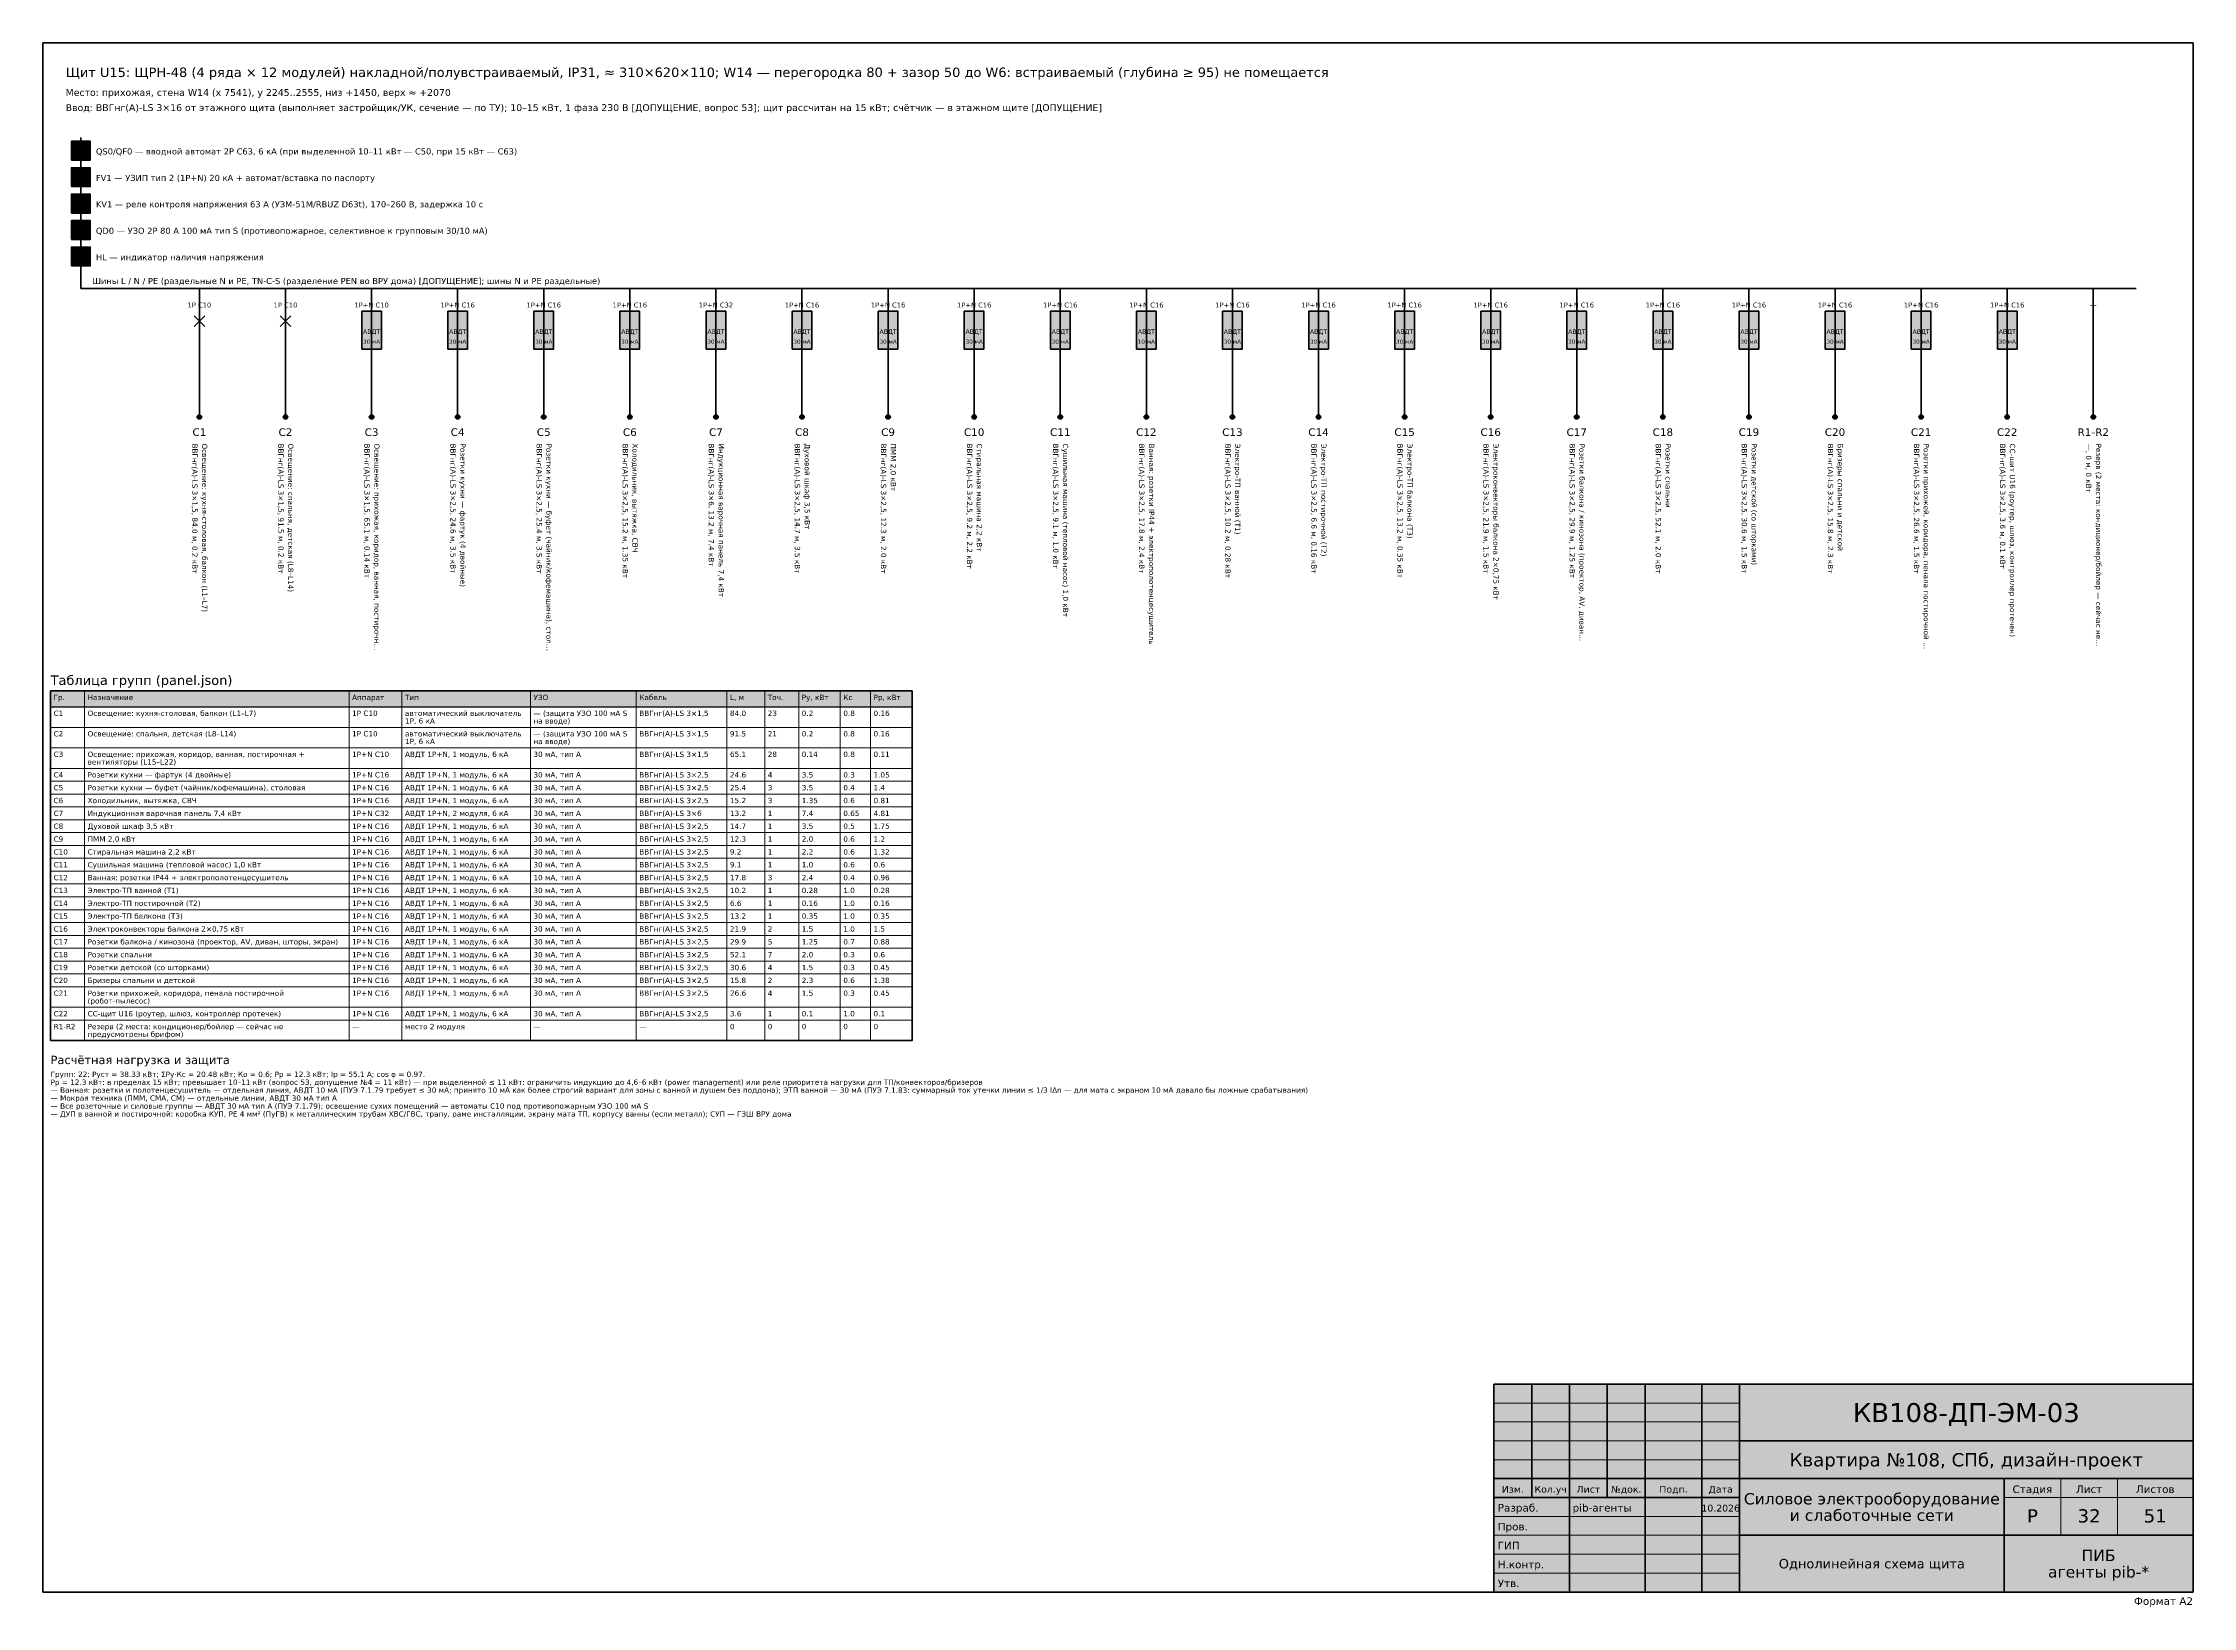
# Model space of a CAD drawing. Header units: millimetres. Extents: x 20 to 589, y 1 to 415.
import ezdxf
from ezdxf.enums import TextEntityAlignment as Align

# ---------------------------------------------------------------- set-up
doc = ezdxf.new("R2010")
doc.units = ezdxf.units.MM
doc.layers.add('FRAME', color=7, linetype='CONTINUOUS')
doc.layers.add('TEXT', color=7, linetype='CONTINUOUS')
doc.styles.add('GOST', font='DejaVuSans.ttf')

msp = doc.modelspace()

# ---------------------------------------------------------------- hatches: boundary and pattern name
at = {"layer": 'FRAME', "true_color": 0xffffff}
h = msp.add_hatch(color=7, dxfattribs=at)
h.dxf.hatch_style = 1
h.paths.add_polyline_path([(404, 5), (589, 5), (589, 60), (404, 60)])
at = {"layer": 'TEXT', "true_color": 0xffffff}
h = msp.add_hatch(color=7, dxfattribs=at)
h.dxf.hatch_style = 1
h.paths.add_polyline_path([(27.5, 384), (32.5, 384), (32.5, 389), (27.5, 389)])
h = msp.add_hatch(color=7, dxfattribs=at)
h.dxf.hatch_style = 1
h.paths.add_polyline_path([(27.5, 377), (32.5, 377), (32.5, 382), (27.5, 382)])
h = msp.add_hatch(color=7, dxfattribs=at)
h.dxf.hatch_style = 1
h.paths.add_polyline_path([(27.5, 370), (32.5, 370), (32.5, 375), (27.5, 375)])
h = msp.add_hatch(color=7, dxfattribs=at)
h.dxf.hatch_style = 1
h.paths.add_polyline_path([(27.5, 363), (32.5, 363), (32.5, 368), (27.5, 368)])
h = msp.add_hatch(color=7, dxfattribs=at)
h.dxf.hatch_style = 1
h.paths.add_polyline_path([(27.5, 356), (32.5, 356), (32.5, 361), (27.5, 361)])
h = msp.add_hatch(color=7, dxfattribs=at)
h.dxf.hatch_style = 1
h.paths.add_polyline_path([(104.36, 334), (109.56, 334), (109.56, 344), (104.36, 344)])
h = msp.add_hatch(color=7, dxfattribs=at)
h.dxf.hatch_style = 1
h.paths.add_polyline_path([(127.14, 334), (132.34, 334), (132.34, 344), (127.14, 344)])
h = msp.add_hatch(color=7, dxfattribs=at)
h.dxf.hatch_style = 1
h.paths.add_polyline_path([(149.92, 334), (155.12, 334), (155.12, 344), (149.92, 344)])
h = msp.add_hatch(color=7, dxfattribs=at)
h.dxf.hatch_style = 1
h.paths.add_polyline_path([(172.7, 334), (177.9, 334), (177.9, 344), (172.7, 344)])
h = msp.add_hatch(color=7, dxfattribs=at)
h.dxf.hatch_style = 1
h.paths.add_polyline_path([(195.49, 334), (200.69, 334), (200.69, 344), (195.49, 344)])
h = msp.add_hatch(color=7, dxfattribs=at)
h.dxf.hatch_style = 1
h.paths.add_polyline_path([(218.27, 334), (223.47, 334), (223.47, 344), (218.27, 344)])
h = msp.add_hatch(color=7, dxfattribs=at)
h.dxf.hatch_style = 1
h.paths.add_polyline_path([(241.05, 334), (246.25, 334), (246.25, 344), (241.05, 344)])
h = msp.add_hatch(color=7, dxfattribs=at)
h.dxf.hatch_style = 1
h.paths.add_polyline_path([(263.83, 334), (269.03, 334), (269.03, 344), (263.83, 344)])
h = msp.add_hatch(color=7, dxfattribs=at)
h.dxf.hatch_style = 1
h.paths.add_polyline_path([(286.62, 334), (291.82, 334), (291.82, 344), (286.62, 344)])
h = msp.add_hatch(color=7, dxfattribs=at)
h.dxf.hatch_style = 1
h.paths.add_polyline_path([(309.4, 334), (314.6, 334), (314.6, 344), (309.4, 344)])
h = msp.add_hatch(color=7, dxfattribs=at)
h.dxf.hatch_style = 1
h.paths.add_polyline_path([(332.18, 334), (337.38, 334), (337.38, 344), (332.18, 344)])
h = msp.add_hatch(color=7, dxfattribs=at)
h.dxf.hatch_style = 1
h.paths.add_polyline_path([(354.97, 334), (360.17, 334), (360.17, 344), (354.97, 344)])
h = msp.add_hatch(color=7, dxfattribs=at)
h.dxf.hatch_style = 1
h.paths.add_polyline_path([(377.75, 334), (382.95, 334), (382.95, 344), (377.75, 344)])
h = msp.add_hatch(color=7, dxfattribs=at)
h.dxf.hatch_style = 1
h.paths.add_polyline_path([(400.53, 334), (405.73, 334), (405.73, 344), (400.53, 344)])
h = msp.add_hatch(color=7, dxfattribs=at)
h.dxf.hatch_style = 1
h.paths.add_polyline_path([(423.31, 334), (428.51, 334), (428.51, 344), (423.31, 344)])
h = msp.add_hatch(color=7, dxfattribs=at)
h.dxf.hatch_style = 1
h.paths.add_polyline_path([(446.1, 334), (451.3, 334), (451.3, 344), (446.1, 344)])
h = msp.add_hatch(color=7, dxfattribs=at)
h.dxf.hatch_style = 1
h.paths.add_polyline_path([(468.88, 334), (474.08, 334), (474.08, 344), (468.88, 344)])
h = msp.add_hatch(color=7, dxfattribs=at)
h.dxf.hatch_style = 1
h.paths.add_polyline_path([(491.66, 334), (496.86, 334), (496.86, 344), (491.66, 344)])
h = msp.add_hatch(color=7, dxfattribs=at)
h.dxf.hatch_style = 1
h.paths.add_polyline_path([(514.44, 334), (519.64, 334), (519.64, 344), (514.44, 344)])
h = msp.add_hatch(color=7, dxfattribs=at)
h.dxf.hatch_style = 1
h.paths.add_polyline_path([(537.23, 334), (542.43, 334), (542.43, 344), (537.23, 344)])
at = {"layer": 'TEXT'}
h = msp.add_hatch(color=7, dxfattribs=at)
h.dxf.hatch_style = 1
edge = h.paths.add_edge_path()
edge.add_arc((61.39, 316), 0.6, 0, 360)
h = msp.add_hatch(color=7, dxfattribs=at)
h.dxf.hatch_style = 1
edge = h.paths.add_edge_path()
edge.add_arc((84.17, 316), 0.6, 0, 360)
h = msp.add_hatch(color=7, dxfattribs=at)
h.dxf.hatch_style = 1
edge = h.paths.add_edge_path()
edge.add_arc((106.96, 316), 0.6, 0, 360)
h = msp.add_hatch(color=7, dxfattribs=at)
h.dxf.hatch_style = 1
edge = h.paths.add_edge_path()
edge.add_arc((129.74, 316), 0.6, 0, 360)
h = msp.add_hatch(color=7, dxfattribs=at)
h.dxf.hatch_style = 1
edge = h.paths.add_edge_path()
edge.add_arc((152.52, 316), 0.6, 0, 360)
h = msp.add_hatch(color=7, dxfattribs=at)
h.dxf.hatch_style = 1
edge = h.paths.add_edge_path()
edge.add_arc((175.3, 316), 0.6, 0, 360)
h = msp.add_hatch(color=7, dxfattribs=at)
h.dxf.hatch_style = 1
edge = h.paths.add_edge_path()
edge.add_arc((198.09, 316), 0.6, 0, 360)
h = msp.add_hatch(color=7, dxfattribs=at)
h.dxf.hatch_style = 1
edge = h.paths.add_edge_path()
edge.add_arc((220.87, 316), 0.6, 0, 360)
h = msp.add_hatch(color=7, dxfattribs=at)
h.dxf.hatch_style = 1
edge = h.paths.add_edge_path()
edge.add_arc((243.65, 316), 0.6, 0, 360)
h = msp.add_hatch(color=7, dxfattribs=at)
h.dxf.hatch_style = 1
edge = h.paths.add_edge_path()
edge.add_arc((266.43, 316), 0.6, 0, 360)
h = msp.add_hatch(color=7, dxfattribs=at)
h.dxf.hatch_style = 1
edge = h.paths.add_edge_path()
edge.add_arc((289.22, 316), 0.6, 0, 360)
h = msp.add_hatch(color=7, dxfattribs=at)
h.dxf.hatch_style = 1
edge = h.paths.add_edge_path()
edge.add_arc((312, 316), 0.6, 0, 360)
h = msp.add_hatch(color=7, dxfattribs=at)
h.dxf.hatch_style = 1
edge = h.paths.add_edge_path()
edge.add_arc((334.78, 316), 0.6, 0, 360)
h = msp.add_hatch(color=7, dxfattribs=at)
h.dxf.hatch_style = 1
edge = h.paths.add_edge_path()
edge.add_arc((357.57, 316), 0.6, 0, 360)
h = msp.add_hatch(color=7, dxfattribs=at)
h.dxf.hatch_style = 1
edge = h.paths.add_edge_path()
edge.add_arc((380.35, 316), 0.6, 0, 360)
h = msp.add_hatch(color=7, dxfattribs=at)
h.dxf.hatch_style = 1
edge = h.paths.add_edge_path()
edge.add_arc((403.13, 316), 0.6, 0, 360)
h = msp.add_hatch(color=7, dxfattribs=at)
h.dxf.hatch_style = 1
edge = h.paths.add_edge_path()
edge.add_arc((425.91, 316), 0.6, 0, 360)
h = msp.add_hatch(color=7, dxfattribs=at)
h.dxf.hatch_style = 1
edge = h.paths.add_edge_path()
edge.add_arc((448.7, 316), 0.6, 0, 360)
h = msp.add_hatch(color=7, dxfattribs=at)
h.dxf.hatch_style = 1
edge = h.paths.add_edge_path()
edge.add_arc((471.48, 316), 0.6, 0, 360)
h = msp.add_hatch(color=7, dxfattribs=at)
h.dxf.hatch_style = 1
edge = h.paths.add_edge_path()
edge.add_arc((494.26, 316), 0.6, 0, 360)
h = msp.add_hatch(color=7, dxfattribs=at)
h.dxf.hatch_style = 1
edge = h.paths.add_edge_path()
edge.add_arc((517.04, 316), 0.6, 0, 360)
h = msp.add_hatch(color=7, dxfattribs=at)
h.dxf.hatch_style = 1
edge = h.paths.add_edge_path()
edge.add_arc((539.83, 316), 0.6, 0, 360)
h = msp.add_hatch(color=7, dxfattribs=at)
h.dxf.hatch_style = 1
edge = h.paths.add_edge_path()
edge.add_arc((562.61, 316), 0.6, 0, 360)
at = {"layer": 'TEXT', "true_color": 0xe6e6e6}
h = msp.add_hatch(color=7, dxfattribs=at)
h.dxf.hatch_style = 1
h.paths.add_polyline_path([(22, 239.29), (250, 239.29), (250, 243.49), (22, 243.49)])

# ---------------------------------------------------------------- linework, layer by layer
at = {"layer": 'FRAME', "color": 7, "lineweight": 50}
for points in [[(20, 5), (589, 5), (589, 415), (20, 415)], [(404, 5), (589, 5), (589, 60), (404, 60)]]:
    msp.add_lwpolyline(points, close=True, dxfattribs=at)
for points in [[(414, 30), (414, 60)], [(424, 5), (424, 60)], [(434, 30), (434, 60)], [(444, 5), (444, 60)], [(459, 5), (459, 60)], [(469, 5), (469, 60)], [(469, 45), (589, 45)], [(404, 35), (469, 35)], [(469, 35), (589, 35)], [(539, 5), (539, 35)], [(404, 30), (469, 30)], [(469, 20), (589, 20)]]:
    msp.add_lwpolyline(points, dxfattribs=at)
at = {"layer": 'FRAME', "color": 7, "lineweight": 20}
for points in [[(404, 55), (469, 55)], [(404, 50), (469, 50)], [(404, 45), (469, 45)], [(404, 40), (469, 40)], [(554, 20), (554, 35)], [(569, 20), (569, 35)], [(539, 30), (589, 30)], [(404, 25), (469, 25)], [(404, 20), (469, 20)], [(404, 15), (469, 15)], [(404, 10), (469, 10)]]:
    msp.add_lwpolyline(points, dxfattribs=at)
at = {"layer": 'TEXT', "color": 7, "lineweight": 35}
for points in [[(27.5, 384), (32.5, 384), (32.5, 389), (27.5, 389)], [(27.5, 377), (32.5, 377), (32.5, 382), (27.5, 382)], [(27.5, 370), (32.5, 370), (32.5, 375), (27.5, 375)], [(27.5, 363), (32.5, 363), (32.5, 368), (27.5, 368)], [(27.5, 356), (32.5, 356), (32.5, 361), (27.5, 361)], [(104.36, 334), (109.56, 334), (109.56, 344), (104.36, 344)], [(127.14, 334), (132.34, 334), (132.34, 344), (127.14, 344)], [(149.92, 334), (155.12, 334), (155.12, 344), (149.92, 344)], [(172.7, 334), (177.9, 334), (177.9, 344), (172.7, 344)], [(195.49, 334), (200.69, 334), (200.69, 344), (195.49, 344)], [(218.27, 334), (223.47, 334), (223.47, 344), (218.27, 344)], [(241.05, 334), (246.25, 334), (246.25, 344), (241.05, 344)], [(263.83, 334), (269.03, 334), (269.03, 344), (263.83, 344)], [(286.62, 334), (291.82, 334), (291.82, 344), (286.62, 344)], [(309.4, 334), (314.6, 334), (314.6, 344), (309.4, 344)], [(332.18, 334), (337.38, 334), (337.38, 344), (332.18, 344)], [(354.97, 334), (360.17, 334), (360.17, 344), (354.97, 344)], [(377.75, 334), (382.95, 334), (382.95, 344), (377.75, 344)], [(400.53, 334), (405.73, 334), (405.73, 344), (400.53, 344)], [(423.31, 334), (428.51, 334), (428.51, 344), (423.31, 344)], [(446.1, 334), (451.3, 334), (451.3, 344), (446.1, 344)], [(468.88, 334), (474.08, 334), (474.08, 344), (468.88, 344)], [(491.66, 334), (496.86, 334), (496.86, 344), (491.66, 344)], [(514.44, 334), (519.64, 334), (519.64, 344), (514.44, 344)], [(537.23, 334), (542.43, 334), (542.43, 344), (537.23, 344)], [(22, 150.94), (250, 150.94), (250, 243.49), (22, 243.49)]]:
    msp.add_lwpolyline(points, close=True, dxfattribs=at)
at = {"layer": 'TEXT', "color": 7, "lineweight": 50}
msp.add_lwpolyline([(30, 390), (30, 350)], dxfattribs=at)
at = {"layer": 'TEXT', "color": 7, "lineweight": 90}
msp.add_lwpolyline([(30, 350), (574, 350)], dxfattribs=at)
at = {"layer": 'TEXT', "color": 7, "lineweight": 35}
for points in [[(61.39, 350), (61.39, 316)], [(84.17, 350), (84.17, 316)], [(106.96, 350), (106.96, 316)], [(129.74, 350), (129.74, 316)], [(152.52, 350), (152.52, 316)], [(175.3, 350), (175.3, 316)], [(198.09, 350), (198.09, 316)], [(220.87, 350), (220.87, 316)], [(243.65, 350), (243.65, 316)], [(266.43, 350), (266.43, 316)], [(289.22, 350), (289.22, 316)], [(312, 350), (312, 316)], [(334.78, 350), (334.78, 316)], [(357.57, 350), (357.57, 316)], [(380.35, 350), (380.35, 316)], [(403.13, 350), (403.13, 316)], [(425.91, 350), (425.91, 316)], [(448.7, 350), (448.7, 316)], [(471.48, 350), (471.48, 316)], [(494.26, 350), (494.26, 316)], [(517.04, 350), (517.04, 316)], [(539.83, 350), (539.83, 316)], [(562.61, 350), (562.61, 316)], [(59.99, 340), (62.79, 342.8)], [(59.99, 342.8), (62.79, 340)], [(82.77, 340), (85.57, 342.8)], [(82.77, 342.8), (85.57, 340)]]:
    msp.add_lwpolyline(points, dxfattribs=at)
at = {"layer": 'TEXT', "color": 7, "lineweight": 25}
msp.add_lwpolyline([(22, 239.29), (250, 239.29), (250, 243.49), (22, 243.49)], close=True, dxfattribs=at)
at = {"layer": 'TEXT', "color": 7, "lineweight": 15}
for points in [[(22, 243.49), (22, 239.29)], [(22, 239.29), (22, 233.86)], [(31, 243.49), (31, 239.29)], [(31, 239.29), (31, 233.86)], [(101, 243.49), (101, 239.29)], [(101, 239.29), (101, 233.86)], [(115, 243.49), (115, 239.29)], [(115, 239.29), (115, 233.86)], [(149, 243.49), (149, 239.29)], [(149, 239.29), (149, 233.86)], [(177, 243.49), (177, 239.29)], [(177, 239.29), (177, 233.86)], [(201, 243.49), (201, 239.29)], [(201, 239.29), (201, 233.86)], [(211, 243.49), (211, 239.29)], [(211, 239.29), (211, 233.86)], [(220, 243.49), (220, 239.29)], [(220, 239.29), (220, 233.86)], [(231, 243.49), (231, 239.29)], [(231, 239.29), (231, 233.86)], [(239, 243.49), (239, 239.29)], [(239, 239.29), (239, 233.86)], [(250, 243.49), (250, 239.29)], [(250, 239.29), (250, 233.86)], [(22, 233.86), (22, 228.43)], [(31, 233.86), (31, 228.43)], [(101, 233.86), (101, 228.43)], [(115, 233.86), (115, 228.43)], [(149, 233.86), (149, 228.43)], [(177, 233.86), (177, 228.43)], [(201, 233.86), (201, 228.43)], [(211, 233.86), (211, 228.43)], [(220, 233.86), (220, 228.43)], [(231, 233.86), (231, 228.43)], [(239, 233.86), (239, 228.43)], [(250, 233.86), (250, 228.43)], [(22, 228.43), (22, 223)], [(31, 228.43), (31, 223)], [(101, 228.43), (101, 223)], [(115, 228.43), (115, 223)], [(149, 228.43), (149, 223)], [(177, 228.43), (177, 223)], [(201, 228.43), (201, 223)], [(211, 228.43), (211, 223)], [(220, 228.43), (220, 223)], [(231, 228.43), (231, 223)], [(239, 228.43), (239, 223)], [(250, 228.43), (250, 223)], [(22, 223), (22, 219.6)], [(31, 223), (31, 219.6)], [(101, 223), (101, 219.6)], [(115, 223), (115, 219.6)], [(149, 223), (149, 219.6)], [(177, 223), (177, 219.6)], [(201, 223), (201, 219.6)], [(211, 223), (211, 219.6)], [(220, 223), (220, 219.6)], [(231, 223), (231, 219.6)], [(239, 223), (239, 219.6)], [(250, 223), (250, 219.6)], [(22, 219.6), (22, 216.2)], [(31, 219.6), (31, 216.2)], [(101, 219.6), (101, 216.2)], [(115, 219.6), (115, 216.2)], [(149, 219.6), (149, 216.2)], [(177, 219.6), (177, 216.2)], [(201, 219.6), (201, 216.2)], [(211, 219.6), (211, 216.2)], [(220, 219.6), (220, 216.2)], [(231, 219.6), (231, 216.2)], [(239, 219.6), (239, 216.2)], [(250, 219.6), (250, 216.2)], [(22, 216.2), (22, 212.8)], [(22, 212.8), (22, 209.4)], [(31, 216.2), (31, 212.8)], [(31, 212.8), (31, 209.4)], [(101, 216.2), (101, 212.8)], [(101, 212.8), (101, 209.4)], [(115, 216.2), (115, 212.8)], [(115, 212.8), (115, 209.4)], [(149, 216.2), (149, 212.8)], [(149, 212.8), (149, 209.4)], [(177, 216.2), (177, 212.8)], [(177, 212.8), (177, 209.4)], [(201, 216.2), (201, 212.8)], [(201, 212.8), (201, 209.4)], [(211, 216.2), (211, 212.8)], [(211, 212.8), (211, 209.4)], [(220, 216.2), (220, 212.8)], [(220, 212.8), (220, 209.4)], [(231, 216.2), (231, 212.8)], [(231, 212.8), (231, 209.4)], [(239, 216.2), (239, 212.8)], [(239, 212.8), (239, 209.4)], [(250, 216.2), (250, 212.8)], [(250, 212.8), (250, 209.4)], [(22, 209.4), (22, 206)], [(22, 206), (22, 202.6)], [(31, 209.4), (31, 206)], [(31, 206), (31, 202.6)], [(101, 209.4), (101, 206)], [(101, 206), (101, 202.6)], [(115, 209.4), (115, 206)], [(115, 206), (115, 202.6)], [(149, 209.4), (149, 206)], [(149, 206), (149, 202.6)], [(177, 209.4), (177, 206)], [(177, 206), (177, 202.6)], [(201, 209.4), (201, 206)], [(201, 206), (201, 202.6)], [(211, 209.4), (211, 206)], [(211, 206), (211, 202.6)], [(220, 209.4), (220, 206)], [(220, 206), (220, 202.6)], [(231, 209.4), (231, 206)], [(231, 206), (231, 202.6)], [(239, 209.4), (239, 206)], [(239, 206), (239, 202.6)], [(250, 209.4), (250, 206)], [(250, 206), (250, 202.6)], [(22, 202.6), (22, 199.2)], [(22, 199.2), (22, 195.8)], [(31, 202.6), (31, 199.2)], [(31, 199.2), (31, 195.8)], [(101, 202.6), (101, 199.2)], [(101, 199.2), (101, 195.8)], [(115, 202.6), (115, 199.2)], [(115, 199.2), (115, 195.8)], [(149, 202.6), (149, 199.2)], [(149, 199.2), (149, 195.8)], [(177, 202.6), (177, 199.2)], [(177, 199.2), (177, 195.8)], [(201, 202.6), (201, 199.2)], [(201, 199.2), (201, 195.8)], [(211, 202.6), (211, 199.2)], [(211, 199.2), (211, 195.8)], [(220, 202.6), (220, 199.2)], [(220, 199.2), (220, 195.8)], [(231, 202.6), (231, 199.2)], [(231, 199.2), (231, 195.8)], [(239, 202.6), (239, 199.2)], [(239, 199.2), (239, 195.8)], [(250, 202.6), (250, 199.2)], [(250, 199.2), (250, 195.8)], [(22, 195.8), (22, 192.4)], [(31, 195.8), (31, 192.4)], [(101, 195.8), (101, 192.4)], [(115, 195.8), (115, 192.4)], [(149, 195.8), (149, 192.4)], [(177, 195.8), (177, 192.4)], [(201, 195.8), (201, 192.4)], [(211, 195.8), (211, 192.4)], [(220, 195.8), (220, 192.4)], [(231, 195.8), (231, 192.4)], [(239, 195.8), (239, 192.4)], [(250, 195.8), (250, 192.4)], [(22, 192.4), (22, 189)], [(22, 189), (22, 185.6)], [(31, 192.4), (31, 189)], [(31, 189), (31, 185.6)], [(101, 192.4), (101, 189)], [(101, 189), (101, 185.6)], [(115, 192.4), (115, 189)], [(115, 189), (115, 185.6)], [(149, 192.4), (149, 189)], [(149, 189), (149, 185.6)], [(177, 192.4), (177, 189)], [(177, 189), (177, 185.6)], [(201, 192.4), (201, 189)], [(201, 189), (201, 185.6)], [(211, 192.4), (211, 189)], [(211, 189), (211, 185.6)], [(220, 192.4), (220, 189)], [(220, 189), (220, 185.6)], [(231, 192.4), (231, 189)], [(231, 189), (231, 185.6)], [(239, 192.4), (239, 189)], [(239, 189), (239, 185.6)], [(250, 192.4), (250, 189)], [(250, 189), (250, 185.6)], [(22, 185.6), (22, 182.2)], [(22, 182.2), (22, 178.8)], [(31, 185.6), (31, 182.2)], [(31, 182.2), (31, 178.8)], [(101, 185.6), (101, 182.2)], [(101, 182.2), (101, 178.8)], [(115, 185.6), (115, 182.2)], [(115, 182.2), (115, 178.8)], [(149, 185.6), (149, 182.2)], [(149, 182.2), (149, 178.8)], [(177, 185.6), (177, 182.2)], [(177, 182.2), (177, 178.8)], [(201, 185.6), (201, 182.2)], [(201, 182.2), (201, 178.8)], [(211, 185.6), (211, 182.2)], [(211, 182.2), (211, 178.8)], [(220, 185.6), (220, 182.2)], [(220, 182.2), (220, 178.8)], [(231, 185.6), (231, 182.2)], [(231, 182.2), (231, 178.8)], [(239, 185.6), (239, 182.2)], [(239, 182.2), (239, 178.8)], [(250, 185.6), (250, 182.2)], [(250, 182.2), (250, 178.8)], [(22, 178.8), (22, 175.4)], [(31, 178.8), (31, 175.4)], [(101, 178.8), (101, 175.4)], [(115, 178.8), (115, 175.4)], [(149, 178.8), (149, 175.4)], [(177, 178.8), (177, 175.4)], [(201, 178.8), (201, 175.4)], [(211, 178.8), (211, 175.4)], [(220, 178.8), (220, 175.4)], [(231, 178.8), (231, 175.4)], [(239, 178.8), (239, 175.4)], [(250, 178.8), (250, 175.4)], [(22, 175.4), (22, 172)], [(22, 172), (22, 168.6)], [(31, 175.4), (31, 172)], [(31, 172), (31, 168.6)], [(101, 175.4), (101, 172)], [(101, 172), (101, 168.6)], [(115, 175.4), (115, 172)], [(115, 172), (115, 168.6)], [(149, 175.4), (149, 172)], [(149, 172), (149, 168.6)], [(177, 175.4), (177, 172)], [(177, 172), (177, 168.6)], [(201, 175.4), (201, 172)], [(201, 172), (201, 168.6)], [(211, 175.4), (211, 172)], [(211, 172), (211, 168.6)], [(220, 175.4), (220, 172)], [(220, 172), (220, 168.6)], [(231, 175.4), (231, 172)], [(231, 172), (231, 168.6)], [(239, 175.4), (239, 172)], [(239, 172), (239, 168.6)], [(250, 175.4), (250, 172)], [(250, 172), (250, 168.6)], [(22, 168.6), (22, 165.2)], [(22, 165.2), (22, 159.77)], [(31, 168.6), (31, 165.2)], [(31, 165.2), (31, 159.77)], [(101, 168.6), (101, 165.2)], [(101, 165.2), (101, 159.77)], [(115, 168.6), (115, 165.2)], [(115, 165.2), (115, 159.77)], [(149, 168.6), (149, 165.2)], [(149, 165.2), (149, 159.77)], [(177, 168.6), (177, 165.2)], [(177, 165.2), (177, 159.77)], [(201, 168.6), (201, 165.2)], [(201, 165.2), (201, 159.77)], [(211, 168.6), (211, 165.2)], [(211, 165.2), (211, 159.77)], [(220, 168.6), (220, 165.2)], [(220, 165.2), (220, 159.77)], [(231, 168.6), (231, 165.2)], [(231, 165.2), (231, 159.77)], [(239, 168.6), (239, 165.2)], [(239, 165.2), (239, 159.77)], [(250, 168.6), (250, 165.2)], [(250, 165.2), (250, 159.77)], [(22, 159.77), (22, 156.37)], [(31, 159.77), (31, 156.37)], [(101, 159.77), (101, 156.37)], [(115, 159.77), (115, 156.37)], [(149, 159.77), (149, 156.37)], [(177, 159.77), (177, 156.37)], [(201, 159.77), (201, 156.37)], [(211, 159.77), (211, 156.37)], [(220, 159.77), (220, 156.37)], [(231, 159.77), (231, 156.37)], [(239, 159.77), (239, 156.37)], [(250, 159.77), (250, 156.37)], [(22, 156.37), (22, 150.94)], [(31, 156.37), (31, 150.94)], [(101, 156.37), (101, 150.94)], [(115, 156.37), (115, 150.94)], [(149, 156.37), (149, 150.94)], [(177, 156.37), (177, 150.94)], [(201, 156.37), (201, 150.94)], [(211, 156.37), (211, 150.94)], [(220, 156.37), (220, 150.94)], [(231, 156.37), (231, 150.94)], [(239, 156.37), (239, 150.94)], [(250, 156.37), (250, 150.94)]]:
    msp.add_lwpolyline(points, dxfattribs=at)
for points in [[(22, 233.86), (250, 233.86), (250, 239.29), (22, 239.29)], [(22, 228.43), (250, 228.43), (250, 233.86), (22, 233.86)], [(22, 223), (250, 223), (250, 228.43), (22, 228.43)], [(22, 219.6), (250, 219.6), (250, 223), (22, 223)], [(22, 216.2), (250, 216.2), (250, 219.6), (22, 219.6)], [(22, 212.8), (250, 212.8), (250, 216.2), (22, 216.2)], [(22, 209.4), (250, 209.4), (250, 212.8), (22, 212.8)], [(22, 206), (250, 206), (250, 209.4), (22, 209.4)], [(22, 202.6), (250, 202.6), (250, 206), (22, 206)], [(22, 199.2), (250, 199.2), (250, 202.6), (22, 202.6)], [(22, 195.8), (250, 195.8), (250, 199.2), (22, 199.2)], [(22, 192.4), (250, 192.4), (250, 195.8), (22, 195.8)], [(22, 189), (250, 189), (250, 192.4), (22, 192.4)], [(22, 185.6), (250, 185.6), (250, 189), (22, 189)], [(22, 182.2), (250, 182.2), (250, 185.6), (22, 185.6)], [(22, 178.8), (250, 178.8), (250, 182.2), (22, 182.2)], [(22, 175.4), (250, 175.4), (250, 178.8), (22, 178.8)], [(22, 172), (250, 172), (250, 175.4), (22, 175.4)], [(22, 168.6), (250, 168.6), (250, 172), (22, 172)], [(22, 165.2), (250, 165.2), (250, 168.6), (22, 168.6)], [(22, 159.77), (250, 159.77), (250, 165.2), (22, 165.2)], [(22, 156.37), (250, 156.37), (250, 159.77), (22, 159.77)], [(22, 150.94), (250, 150.94), (250, 156.37), (22, 156.37)]]:
    msp.add_lwpolyline(points, close=True, dxfattribs=at)
at = {"layer": 'TEXT', "color": 7, "lineweight": 25}
for centre in [(61.39, 316), (84.17, 316), (106.96, 316), (129.74, 316), (152.52, 316), (175.3, 316), (198.09, 316), (220.87, 316), (243.65, 316), (266.43, 316), (289.22, 316), (312, 316), (334.78, 316), (357.57, 316), (380.35, 316), (403.13, 316), (425.91, 316), (448.7, 316), (471.48, 316), (494.26, 316), (517.04, 316), (539.83, 316), (562.61, 316)]:
    msp.add_circle(centre, 0.6, dxfattribs=at)

# ---------------------------------------------------------------- texts
at = {"layer": 'FRAME', "color": 7, "style": 'GOST'}
for s, height, p in [('КВ108-ДП-ЭМ-03', 5, (529, 50)), ('Квартира №108, СПб, дизайн-проект', 3.5, (529, 38.25)), ('Изм.', 1.8, (409, 31.3)), ('Кол.уч', 1.8, (419, 31.3)), ('Лист', 1.8, (429, 31.3)), ('№док.', 1.8, (439, 31.3)), ('Подп.', 1.8, (451.5, 31.3)), ('Дата', 1.8, (464, 31.3)), ('Силовое электрооборудование', 3, (504, 28.18)), ('Стадия', 2, (546.5, 31.2)), ('Лист', 2, (561.5, 31.2)), ('Листов', 2, (579, 31.2)), ('10.2026', 1.8, (464, 26.3)), ('и слаботочные сети', 3, (504, 23.83)), ('Р', 3.5, (546.5, 23.4)), ('32', 3.5, (561.5, 23.4)), ('51', 3.5, (579, 23.4)), ('Однолинейная схема щита', 2.5, (504, 11.25)), ('агенты pib-*', 3, (564, 8.83)), ('ПИБ', 3, (564, 13.18))]:
    msp.add_text(s, height=height, dxfattribs=at).set_placement(p, align=Align.CENTER)
for s, p in [('Разраб.', (405, 26.3)), ('Пров.', (405, 21.3)), ('pib-агенты', (424.8, 26.3)), ('ГИП', (405, 16.3)), ('Н.контр.', (405, 11.3)), ('Утв.', (405, 6.3))]:
    msp.add_text(s, height=2, dxfattribs=at).set_placement(p)
msp.add_text('Формат A2', height=2, dxfattribs=at).set_placement((589, 1.6), align=Align.RIGHT)
at = {"layer": 'TEXT', "color": 7, "style": 'GOST'}
for s, height, p in [('Щит U15: ЩРН-48 (4 ряда × 12 модулей) накладной/полувстраиваемый, IP31, ≈ 310×620×110; W14 — перегородка 80 + зазор 50 до W6: встраиваемый (глубина ≥ 95) не помещается', 2.5, (26, 406)), ('Место: прихожая, стена W14 (x 7541), y 2245..2555, низ +1450, верх ≈ +2070', 1.8, (26, 401)), ('Ввод: ВВГнг(А)-LS 3×16 от этажного щита (выполняет застройщик/УК, сечение — по ТУ); 10–15 кВт, 1 фаза 230 В [ДОПУЩЕНИЕ, вопрос 53]; щит рассчитан на 15 кВт; счётчик — в этажном щите [ДОПУЩЕНИЕ]', 1.8, (26, 397)), ('QS0/QF0 — вводной автомат 2P C63, 6 кА (при выделенной 10–11 кВт — C50, при 15 кВт — C63)', 1.6, (34, 385.5)), ('FV1 — УЗИП тип 2 (1P+N) 20 кА + автомат/вставка по паспорту', 1.6, (34, 378.5)), ('KV1 — реле контроля напряжения 63 А (УЗМ-51М/RBUZ D63t), 170–260 В, задержка 10 с', 1.6, (34, 371.5)), ('QD0 — УЗО 2P 80 А 100 мА тип S (противопожарное, селективное к групповым 30/10 мА)', 1.6, (34, 364.5)), ('HL — индикатор наличия напряжения', 1.6, (34, 357.5)), ('Шины L / N / PE (раздельные N и PE, TN-C-S (разделение PEN во ВРУ дома) [ДОПУЩЕНИЕ]; шины N и PE раздельные)', 1.6, (33, 351.2)), ('Таблица групп (panel.json)', 2.5, (22, 245.09)), ('Гр.', 1.4, (22.8, 241.09)), ('Назначение', 1.4, (31.8, 241.09)), ('Аппарат', 1.4, (101.8, 241.09)), ('Тип', 1.4, (115.8, 241.09)), ('УЗО', 1.4, (149.8, 241.09)), ('Кабель', 1.4, (177.8, 241.09)), ('L, м', 1.4, (201.8, 241.09)), ('Точ.', 1.4, (211.8, 241.09)), ('Pу, кВт', 1.4, (220.8, 241.09)), ('Кс', 1.4, (231.8, 241.09)), ('Pр, кВт', 1.4, (239.8, 241.09)), ('C1', 1.4, (22.8, 236.89)), ('Освещение: кухня-столовая, балкон (L1–L7)', 1.4, (31.8, 236.89)), ('1P C10', 1.4, (101.8, 236.89)), ('автоматический выключатель', 1.4, (115.8, 236.89)), ('1P, 6 кА', 1.4, (115.8, 234.86)), ('— (защита УЗО 100 мА S', 1.4, (149.8, 236.89)), ('на вводе)', 1.4, (149.8, 234.86)), ('ВВГнг(А)-LS 3×1,5', 1.4, (177.8, 236.89)), ('84.0', 1.4, (201.8, 236.89)), ('23', 1.4, (211.8, 236.89)), ('0.2', 1.4, (220.8, 236.89)), ('0.8', 1.4, (231.8, 236.89)), ('0.16', 1.4, (239.8, 236.89)), ('C2', 1.4, (22.8, 231.46)), ('Освещение: спальня, детская (L8–L14)', 1.4, (31.8, 231.46)), ('1P C10', 1.4, (101.8, 231.46)), ('автоматический выключатель', 1.4, (115.8, 231.46)), ('1P, 6 кА', 1.4, (115.8, 229.43)), ('— (защита УЗО 100 мА S', 1.4, (149.8, 231.46)), ('на вводе)', 1.4, (149.8, 229.43)), ('ВВГнг(А)-LS 3×1,5', 1.4, (177.8, 231.46)), ('91.5', 1.4, (201.8, 231.46)), ('21', 1.4, (211.8, 231.46)), ('0.2', 1.4, (220.8, 231.46)), ('0.8', 1.4, (231.8, 231.46)), ('0.16', 1.4, (239.8, 231.46)), ('C3', 1.4, (22.8, 226.03)), ('C4', 1.4, (22.8, 220.6)), ('Освещение: прихожая, коридор, ванная, постирочная +', 1.4, (31.8, 226.03)), ('вентиляторы (L15–L22)', 1.4, (31.8, 224)), ('Розетки кухни — фартук (4 двойные)', 1.4, (31.8, 220.6)), ('1P+N C10', 1.4, (101.8, 226.03)), ('1P+N C16', 1.4, (101.8, 220.6)), ('АВДТ 1P+N, 1 модуль, 6 кА', 1.4, (115.8, 226.03)), ('АВДТ 1P+N, 1 модуль, 6 кА', 1.4, (115.8, 220.6)), ('30 мА, тип A', 1.4, (149.8, 226.03)), ('30 мА, тип A', 1.4, (149.8, 220.6)), ('ВВГнг(А)-LS 3×1,5', 1.4, (177.8, 226.03)), ('ВВГнг(А)-LS 3×2,5', 1.4, (177.8, 220.6)), ('65.1', 1.4, (201.8, 226.03)), ('24.6', 1.4, (201.8, 220.6)), ('4', 1.4, (211.8, 220.6)), ('28', 1.4, (211.8, 226.03)), ('0.14', 1.4, (220.8, 226.03)), ('3.5', 1.4, (220.8, 220.6)), ('0.8', 1.4, (231.8, 226.03)), ('0.3', 1.4, (231.8, 220.6)), ('0.11', 1.4, (239.8, 226.03)), ('1.05', 1.4, (239.8, 220.6)), ('C5', 1.4, (22.8, 217.2)), ('Розетки кухни — буфет (чайник/кофемашина), столовая', 1.4, (31.8, 217.2)), ('1P+N C16', 1.4, (101.8, 217.2)), ('АВДТ 1P+N, 1 модуль, 6 кА', 1.4, (115.8, 217.2)), ('30 мА, тип A', 1.4, (149.8, 217.2)), ('ВВГнг(А)-LS 3×2,5', 1.4, (177.8, 217.2)), ('25.4', 1.4, (201.8, 217.2)), ('3', 1.4, (211.8, 217.2)), ('3.5', 1.4, (220.8, 217.2)), ('0.4', 1.4, (231.8, 217.2)), ('1.4', 1.4, (239.8, 217.2)), ('C6', 1.4, (22.8, 213.8)), ('C7', 1.4, (22.8, 210.4)), ('Холодильник, вытяжка, СВЧ', 1.4, (31.8, 213.8)), ('Индукционная варочная панель 7,4 кВт', 1.4, (31.8, 210.4)), ('1P+N C16', 1.4, (101.8, 213.8)), ('1P+N C32', 1.4, (101.8, 210.4)), ('АВДТ 1P+N, 1 модуль, 6 кА', 1.4, (115.8, 213.8)), ('АВДТ 1P+N, 2 модуля, 6 кА', 1.4, (115.8, 210.4)), ('30 мА, тип A', 1.4, (149.8, 213.8)), ('30 мА, тип A', 1.4, (149.8, 210.4)), ('ВВГнг(А)-LS 3×2,5', 1.4, (177.8, 213.8)), ('ВВГнг(А)-LS 3×6', 1.4, (177.8, 210.4)), ('15.2', 1.4, (201.8, 213.8)), ('13.2', 1.4, (201.8, 210.4)), ('3', 1.4, (211.8, 213.8)), ('1', 1.4, (211.8, 210.4)), ('7.4', 1.4, (220.8, 210.4)), ('1.35', 1.4, (220.8, 213.8)), ('0.6', 1.4, (231.8, 213.8)), ('0.65', 1.4, (231.8, 210.4)), ('4.81', 1.4, (239.8, 210.4)), ('0.81', 1.4, (239.8, 213.8)), ('C8', 1.4, (22.8, 207)), ('C9', 1.4, (22.8, 203.6)), ('Духовой шкаф 3,5 кВт', 1.4, (31.8, 207)), ('ПММ 2,0 кВт', 1.4, (31.8, 203.6)), ('1P+N C16', 1.4, (101.8, 207)), ('1P+N C16', 1.4, (101.8, 203.6)), ('АВДТ 1P+N, 1 модуль, 6 кА', 1.4, (115.8, 207)), ('АВДТ 1P+N, 1 модуль, 6 кА', 1.4, (115.8, 203.6)), ('30 мА, тип A', 1.4, (149.8, 207)), ('30 мА, тип A', 1.4, (149.8, 203.6)), ('ВВГнг(А)-LS 3×2,5', 1.4, (177.8, 207)), ('ВВГнг(А)-LS 3×2,5', 1.4, (177.8, 203.6)), ('14.7', 1.4, (201.8, 207)), ('12.3', 1.4, (201.8, 203.6)), ('1', 1.4, (211.8, 207)), ('1', 1.4, (211.8, 203.6)), ('2.0', 1.4, (220.8, 203.6)), ('3.5', 1.4, (220.8, 207)), ('0.5', 1.4, (231.8, 207)), ('0.6', 1.4, (231.8, 203.6)), ('1.75', 1.4, (239.8, 207)), ('1.2', 1.4, (239.8, 203.6)), ('C10', 1.4, (22.8, 200.2)), ('Стиральная машина 2,2 кВт', 1.4, (31.8, 200.2)), ('1P+N C16', 1.4, (101.8, 200.2)), ('АВДТ 1P+N, 1 модуль, 6 кА', 1.4, (115.8, 200.2)), ('30 мА, тип A', 1.4, (149.8, 200.2)), ('ВВГнг(А)-LS 3×2,5', 1.4, (177.8, 200.2)), ('9.2', 1.4, (201.8, 200.2)), ('1', 1.4, (211.8, 200.2)), ('2.2', 1.4, (220.8, 200.2)), ('0.6', 1.4, (231.8, 200.2)), ('1.32', 1.4, (239.8, 200.2)), ('C11', 1.4, (22.8, 196.8)), ('C12', 1.4, (22.8, 193.4)), ('Сушильная машина (тепловой насос) 1,0 кВт', 1.4, (31.8, 196.8)), ('Ванная: розетки IP44 + электрополотенцесушитель', 1.4, (31.8, 193.4)), ('1P+N C16', 1.4, (101.8, 196.8)), ('1P+N C16', 1.4, (101.8, 193.4)), ('АВДТ 1P+N, 1 модуль, 6 кА', 1.4, (115.8, 196.8)), ('АВДТ 1P+N, 1 модуль, 6 кА', 1.4, (115.8, 193.4)), ('30 мА, тип A', 1.4, (149.8, 196.8)), ('10 мА, тип A', 1.4, (149.8, 193.4)), ('ВВГнг(А)-LS 3×2,5', 1.4, (177.8, 196.8)), ('ВВГнг(А)-LS 3×2,5', 1.4, (177.8, 193.4)), ('9.1', 1.4, (201.8, 196.8)), ('17.8', 1.4, (201.8, 193.4)), ('3', 1.4, (211.8, 193.4)), ('1', 1.4, (211.8, 196.8)), ('2.4', 1.4, (220.8, 193.4)), ('1.0', 1.4, (220.8, 196.8)), ('0.6', 1.4, (231.8, 196.8)), ('0.4', 1.4, (231.8, 193.4)), ('0.6', 1.4, (239.8, 196.8)), ('0.96', 1.4, (239.8, 193.4)), ('C13', 1.4, (22.8, 190)), ('C14', 1.4, (22.8, 186.6)), ('Электро-ТП ванной (T1)', 1.4, (31.8, 190)), ('Электро-ТП постирочной (T2)', 1.4, (31.8, 186.6)), ('1P+N C16', 1.4, (101.8, 190)), ('1P+N C16', 1.4, (101.8, 186.6)), ('АВДТ 1P+N, 1 модуль, 6 кА', 1.4, (115.8, 190)), ('АВДТ 1P+N, 1 модуль, 6 кА', 1.4, (115.8, 186.6)), ('30 мА, тип A', 1.4, (149.8, 190)), ('30 мА, тип A', 1.4, (149.8, 186.6)), ('ВВГнг(А)-LS 3×2,5', 1.4, (177.8, 190)), ('ВВГнг(А)-LS 3×2,5', 1.4, (177.8, 186.6)), ('6.6', 1.4, (201.8, 186.6)), ('10.2', 1.4, (201.8, 190)), ('1', 1.4, (211.8, 190)), ('1', 1.4, (211.8, 186.6)), ('0.28', 1.4, (220.8, 190)), ('0.16', 1.4, (220.8, 186.6)), ('1.0', 1.4, (231.8, 190)), ('1.0', 1.4, (231.8, 186.6)), ('0.28', 1.4, (239.8, 190)), ('0.16', 1.4, (239.8, 186.6)), ('C15', 1.4, (22.8, 183.2)), ('Электро-ТП балкона (T3)', 1.4, (31.8, 183.2)), ('1P+N C16', 1.4, (101.8, 183.2)), ('АВДТ 1P+N, 1 модуль, 6 кА', 1.4, (115.8, 183.2)), ('30 мА, тип A', 1.4, (149.8, 183.2)), ('ВВГнг(А)-LS 3×2,5', 1.4, (177.8, 183.2)), ('13.2', 1.4, (201.8, 183.2)), ('1', 1.4, (211.8, 183.2)), ('0.35', 1.4, (220.8, 183.2)), ('1.0', 1.4, (231.8, 183.2)), ('0.35', 1.4, (239.8, 183.2)), ('C16', 1.4, (22.8, 179.8)), ('C17', 1.4, (22.8, 176.4)), ('Электроконвекторы балкона 2×0,75 кВт', 1.4, (31.8, 179.8)), ('Розетки балкона / кинозона (проектор, AV, диван, шторы, экран)', 1.4, (31.8, 176.4)), ('1P+N C16', 1.4, (101.8, 179.8)), ('1P+N C16', 1.4, (101.8, 176.4)), ('АВДТ 1P+N, 1 модуль, 6 кА', 1.4, (115.8, 179.8)), ('АВДТ 1P+N, 1 модуль, 6 кА', 1.4, (115.8, 176.4)), ('30 мА, тип A', 1.4, (149.8, 179.8)), ('30 мА, тип A', 1.4, (149.8, 176.4)), ('ВВГнг(А)-LS 3×2,5', 1.4, (177.8, 179.8)), ('ВВГнг(А)-LS 3×2,5', 1.4, (177.8, 176.4)), ('21.9', 1.4, (201.8, 179.8)), ('29.9', 1.4, (201.8, 176.4)), ('2', 1.4, (211.8, 179.8)), ('5', 1.4, (211.8, 176.4)), ('1.5', 1.4, (220.8, 179.8)), ('1.25', 1.4, (220.8, 176.4)), ('0.7', 1.4, (231.8, 176.4)), ('1.0', 1.4, (231.8, 179.8)), ('0.88', 1.4, (239.8, 176.4)), ('1.5', 1.4, (239.8, 179.8)), ('C18', 1.4, (22.8, 173)), ('C19', 1.4, (22.8, 169.6)), ('Розетки спальни', 1.4, (31.8, 173)), ('Розетки детской (со шторками)', 1.4, (31.8, 169.6)), ('1P+N C16', 1.4, (101.8, 173)), ('1P+N C16', 1.4, (101.8, 169.6)), ('АВДТ 1P+N, 1 модуль, 6 кА', 1.4, (115.8, 173)), ('АВДТ 1P+N, 1 модуль, 6 кА', 1.4, (115.8, 169.6)), ('30 мА, тип A', 1.4, (149.8, 173)), ('30 мА, тип A', 1.4, (149.8, 169.6)), ('ВВГнг(А)-LS 3×2,5', 1.4, (177.8, 173)), ('ВВГнг(А)-LS 3×2,5', 1.4, (177.8, 169.6)), ('52.1', 1.4, (201.8, 173)), ('30.6', 1.4, (201.8, 169.6)), ('4', 1.4, (211.8, 169.6)), ('7', 1.4, (211.8, 173)), ('2.0', 1.4, (220.8, 173)), ('1.5', 1.4, (220.8, 169.6)), ('0.3', 1.4, (231.8, 173)), ('0.3', 1.4, (231.8, 169.6)), ('0.6', 1.4, (239.8, 173)), ('0.45', 1.4, (239.8, 169.6)), ('C20', 1.4, (22.8, 166.2)), ('Бризеры спальни и детской', 1.4, (31.8, 166.2)), ('1P+N C16', 1.4, (101.8, 166.2)), ('АВДТ 1P+N, 1 модуль, 6 кА', 1.4, (115.8, 166.2)), ('30 мА, тип A', 1.4, (149.8, 166.2)), ('ВВГнг(А)-LS 3×2,5', 1.4, (177.8, 166.2)), ('15.8', 1.4, (201.8, 166.2)), ('2', 1.4, (211.8, 166.2)), ('2.3', 1.4, (220.8, 166.2)), ('0.6', 1.4, (231.8, 166.2)), ('1.38', 1.4, (239.8, 166.2)), ('C21', 1.4, (22.8, 162.8)), ('(робот-пылесос)', 1.4, (31.8, 160.77)), ('Розетки прихожей, коридора, пенала постирочной', 1.4, (31.8, 162.8)), ('1P+N C16', 1.4, (101.8, 162.8)), ('АВДТ 1P+N, 1 модуль, 6 кА', 1.4, (115.8, 162.8)), ('30 мА, тип A', 1.4, (149.8, 162.8)), ('ВВГнг(А)-LS 3×2,5', 1.4, (177.8, 162.8)), ('26.6', 1.4, (201.8, 162.8)), ('4', 1.4, (211.8, 162.8)), ('1.5', 1.4, (220.8, 162.8)), ('0.3', 1.4, (231.8, 162.8)), ('0.45', 1.4, (239.8, 162.8)), ('C22', 1.4, (22.8, 157.37)), ('R1-R2', 1.4, (22.8, 153.97)), ('СС-щит U16 (роутер, шлюз, контроллер протечек)', 1.4, (31.8, 157.37)), ('Резерв (2 места: кондиционер/бойлер — сейчас не', 1.4, (31.8, 153.97)), ('—', 1.4, (101.8, 153.97)), ('1P+N C16', 1.4, (101.8, 157.37)), ('АВДТ 1P+N, 1 модуль, 6 кА', 1.4, (115.8, 157.37)), ('место 2 модуля', 1.4, (115.8, 153.97)), ('—', 1.4, (149.8, 153.97)), ('30 мА, тип A', 1.4, (149.8, 157.37)), ('—', 1.4, (177.8, 153.97)), ('ВВГнг(А)-LS 3×2,5', 1.4, (177.8, 157.37)), ('0', 1.4, (201.8, 153.97)), ('3.6', 1.4, (201.8, 157.37)), ('0', 1.4, (211.8, 153.97)), ('1', 1.4, (211.8, 157.37)), ('0.1', 1.4, (220.8, 157.37)), ('0', 1.4, (220.8, 153.97)), ('0', 1.4, (231.8, 153.97)), ('1.0', 1.4, (231.8, 157.37)), ('0.1', 1.4, (239.8, 157.37)), ('0', 1.4, (239.8, 153.97)), ('предусмотрены брифом)', 1.4, (31.8, 151.94)), ('Групп: 22; Pуст = 38.33 кВт; ΣPу·Кс = 20.48 кВт; Ко = 0.6; Pр = 12.3 кВт; Iр = 55.1 А; cos φ = 0.97.', 1.4, (22, 141.34)), ('Расчётная нагрузка и защита', 2.2, (22, 144.74)), ('— Ванная: розетки и полотенцесушитель — отдельная линия, АВДТ 10 мА (ПУЭ 7.1.79 требует ≤ 30 мА; принято 10 мА как более строгий вариант для зоны с ванной и душем без поддона); ЭТП ванной — 30 мА (ПУЭ 7.1.83: суммарный ток утечки линии ≤ 1/3 IΔn — для мата с экраном 10 мА давало бы ложные срабатывания)', 1.4, (22, 137.14)), ('Pр = 12.3 кВт: в пределах 15 кВт; превышает 10–11 кВт (вопрос 53, допущение №4 = 11 кВт) — при выделенной ≤ 11 кВт: ограничить индукцию до 4,6–6 кВт (power management) или реле приоритета нагрузки для ТП/конвекторов/бризеров', 1.4, (22, 139.24)), ('— Мокрая техника (ПММ, СМА, СМ) — отдельные линии, АВДТ 30 мА тип A', 1.4, (22, 135.04)), ('— Все розеточные и силовые группы — АВДТ 30 мА тип A (ПУЭ 7.1.79); освещение сухих помещений — автоматы C10 под противопожарным УЗО 100 мА S', 1.4, (22, 132.94)), ('— ДУП в ванной и постирочной: коробка КУП, PE 4 мм² (ПуГВ) к металлическим трубам ХВС/ГВС, трапу, раме инсталляции, экрану мата ТП, корпусу ванны (если металл); СУП — ГЗШ ВРУ дома', 1.4, (22, 130.84))]:
    msp.add_text(s, height=height, dxfattribs=at).set_placement(p)
for s, height, p in [('1P C10', 1.3, (61.39, 345)), ('1P C10', 1.3, (84.17, 345)), ('1P+N C10', 1.3, (106.96, 345)), ('1P+N C16', 1.3, (129.74, 345)), ('1P+N C16', 1.3, (152.52, 345)), ('1P+N C16', 1.3, (175.3, 345)), ('1P+N C32', 1.3, (198.09, 345)), ('1P+N C16', 1.3, (220.87, 345)), ('1P+N C16', 1.3, (243.65, 345)), ('1P+N C16', 1.3, (266.43, 345)), ('1P+N C16', 1.3, (289.22, 345)), ('1P+N C16', 1.3, (312, 345)), ('1P+N C16', 1.3, (334.78, 345)), ('1P+N C16', 1.3, (357.57, 345)), ('1P+N C16', 1.3, (380.35, 345)), ('1P+N C16', 1.3, (403.13, 345)), ('1P+N C16', 1.3, (425.91, 345)), ('1P+N C16', 1.3, (448.7, 345)), ('1P+N C16', 1.3, (471.48, 345)), ('1P+N C16', 1.3, (494.26, 345)), ('1P+N C16', 1.3, (517.04, 345)), ('1P+N C16', 1.3, (539.83, 345)), ('—', 1.3, (562.61, 345)), ('АВДТ', 1.2, (106.96, 338)), ('30 мА', 1.1, (106.96, 335.4)), ('АВДТ', 1.2, (129.74, 338)), ('30 мА', 1.1, (129.74, 335.4)), ('АВДТ', 1.2, (152.52, 338)), ('30 мА', 1.1, (152.52, 335.4)), ('АВДТ', 1.2, (175.3, 338)), ('30 мА', 1.1, (175.3, 335.4)), ('АВДТ', 1.2, (198.09, 338)), ('30 мА', 1.1, (198.09, 335.4)), ('АВДТ', 1.2, (220.87, 338)), ('30 мА', 1.1, (220.87, 335.4)), ('АВДТ', 1.2, (243.65, 338)), ('30 мА', 1.1, (243.65, 335.4)), ('АВДТ', 1.2, (266.43, 338)), ('30 мА', 1.1, (266.43, 335.4)), ('АВДТ', 1.2, (289.22, 338)), ('30 мА', 1.1, (289.22, 335.4)), ('АВДТ', 1.2, (312, 338)), ('10 мА', 1.1, (312, 335.4)), ('АВДТ', 1.2, (334.78, 338)), ('30 мА', 1.1, (334.78, 335.4)), ('АВДТ', 1.2, (357.57, 338)), ('30 мА', 1.1, (357.57, 335.4)), ('АВДТ', 1.2, (380.35, 338)), ('30 мА', 1.1, (380.35, 335.4)), ('АВДТ', 1.2, (403.13, 338)), ('30 мА', 1.1, (403.13, 335.4)), ('АВДТ', 1.2, (425.91, 338)), ('30 мА', 1.1, (425.91, 335.4)), ('АВДТ', 1.2, (448.7, 338)), ('30 мА', 1.1, (448.7, 335.4)), ('АВДТ', 1.2, (471.48, 338)), ('30 мА', 1.1, (471.48, 335.4)), ('АВДТ', 1.2, (494.26, 338)), ('30 мА', 1.1, (494.26, 335.4)), ('АВДТ', 1.2, (517.04, 338)), ('30 мА', 1.1, (517.04, 335.4)), ('АВДТ', 1.2, (539.83, 338)), ('30 мА', 1.1, (539.83, 335.4)), ('C1', 2, (61.39, 311)), ('C2', 2, (84.17, 311)), ('C3', 2, (106.96, 311)), ('C4', 2, (129.74, 311)), ('C5', 2, (152.52, 311)), ('C6', 2, (175.3, 311)), ('C7', 2, (198.09, 311)), ('C8', 2, (220.87, 311)), ('C9', 2, (243.65, 311)), ('C10', 2, (266.43, 311)), ('C11', 2, (289.22, 311)), ('C12', 2, (312, 311)), ('C13', 2, (334.78, 311)), ('C14', 2, (357.57, 311)), ('C15', 2, (380.35, 311)), ('C16', 2, (403.13, 311)), ('C17', 2, (425.91, 311)), ('C18', 2, (448.7, 311)), ('C19', 2, (471.48, 311)), ('C20', 2, (494.26, 311)), ('C21', 2, (517.04, 311)), ('C22', 2, (539.83, 311)), ('R1-R2', 2, (562.61, 311))]:
    msp.add_text(s, height=height, dxfattribs=at).set_placement(p, align=Align.CENTER)
for s, p in [('ВВГнг(А)-LS 3×1,5, 84.0 м, 0.2 кВт', (59.49, 309)), ('Освещение: кухня-столовая, балкон (L1–L7)', (62.09, 309)), ('ВВГнг(А)-LS 3×1,5, 91.5 м, 0.2 кВт', (82.27, 309)), ('Освещение: спальня, детская (L8–L14)', (84.87, 309)), ('ВВГнг(А)-LS 3×1,5, 65.1 м, 0.14 кВт', (105.06, 309)), ('Освещение: прихожая, коридор, ванная, постирочн…', (107.66, 309)), ('ВВГнг(А)-LS 3×2,5, 24.6 м, 3.5 кВт', (127.84, 309)), ('Розетки кухни — фартук (4 двойные)', (130.44, 309)), ('ВВГнг(А)-LS 3×2,5, 25.4 м, 3.5 кВт', (150.62, 309)), ('Розетки кухни — буфет (чайник/кофемашина), стол…', (153.22, 309)), ('ВВГнг(А)-LS 3×2,5, 15.2 м, 1.35 кВт', (173.4, 309)), ('Холодильник, вытяжка, СВЧ', (176, 309)), ('ВВГнг(А)-LS 3×6, 13.2 м, 7.4 кВт', (196.19, 309)), ('Индукционная варочная панель 7,4 кВт', (198.79, 309)), ('ВВГнг(А)-LS 3×2,5, 14.7 м, 3.5 кВт', (218.97, 309)), ('Духовой шкаф 3,5 кВт', (221.57, 309)), ('ВВГнг(А)-LS 3×2,5, 12.3 м, 2.0 кВт', (241.75, 309)), ('ПММ 2,0 кВт', (244.35, 309)), ('ВВГнг(А)-LS 3×2,5, 9.2 м, 2.2 кВт', (264.53, 309)), ('Стиральная машина 2,2 кВт', (267.13, 309)), ('ВВГнг(А)-LS 3×2,5, 9.1 м, 1.0 кВт', (287.32, 309)), ('Сушильная машина (тепловой насос) 1,0 кВт', (289.92, 309)), ('ВВГнг(А)-LS 3×2,5, 17.8 м, 2.4 кВт', (310.1, 309)), ('Ванная: розетки IP44 + электрополотенцесушитель', (312.7, 309)), ('ВВГнг(А)-LS 3×2,5, 10.2 м, 0.28 кВт', (332.88, 309)), ('Электро-ТП ванной (T1)', (335.48, 309)), ('ВВГнг(А)-LS 3×2,5, 6.6 м, 0.16 кВт', (355.67, 309)), ('Электро-ТП постирочной (T2)', (358.27, 309)), ('ВВГнг(А)-LS 3×2,5, 13.2 м, 0.35 кВт', (378.45, 309)), ('Электро-ТП балкона (T3)', (381.05, 309)), ('ВВГнг(А)-LS 3×2,5, 21.9 м, 1.5 кВт', (401.23, 309)), ('Электроконвекторы балкона 2×0,75 кВт', (403.83, 309)), ('ВВГнг(А)-LS 3×2,5, 29.9 м, 1.25 кВт', (424.01, 309)), ('Розетки балкона / кинозона (проектор, AV, диван…', (426.61, 309)), ('ВВГнг(А)-LS 3×2,5, 52.1 м, 2.0 кВт', (446.8, 309)), ('Розетки спальни', (449.4, 309)), ('ВВГнг(А)-LS 3×2,5, 30.6 м, 1.5 кВт', (469.58, 309)), ('Розетки детской (со шторками)', (472.18, 309)), ('ВВГнг(А)-LS 3×2,5, 15.8 м, 2.3 кВт', (492.36, 309)), ('Бризеры спальни и детской', (494.96, 309)), ('ВВГнг(А)-LS 3×2,5, 26.6 м, 1.5 кВт', (515.14, 309)), ('Розетки прихожей, коридора, пенала постирочной …', (517.74, 309)), ('ВВГнг(А)-LS 3×2,5, 3.6 м, 0.1 кВт', (537.93, 309)), ('СС-щит U16 (роутер, шлюз, контроллер протечек)', (540.53, 309)), ('—, 0 м, 0 кВт', (560.71, 309)), ('Резерв (2 места: кондиционер/бойлер — сейчас не…', (563.31, 309))]:
    msp.add_text(s, height=1.4, rotation=-90, dxfattribs=at).set_placement(p)

doc.saveas('drawing.dxf')
